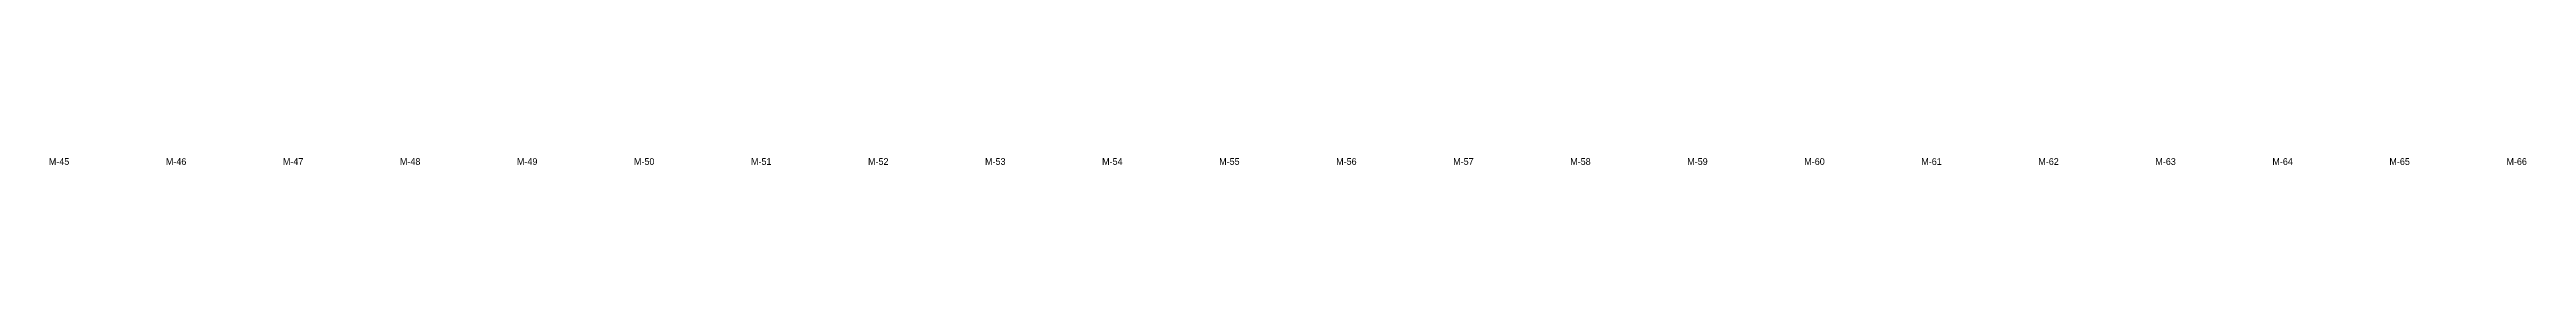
# Model space of a CAD drawing. Header units: metres. Extents: x 305.3 to 390.9, y -184.6 to -119.2.
# Drawn here: x 316.67 to 338.81, y -138.45 to -138.39 of the extents above; entities that cross this region are included whole.
import ezdxf
from ezdxf.enums import TextEntityAlignment as Align

# ---------------------------------------------------------------- set-up
doc = ezdxf.new("R2010")
doc.units = ezdxf.units.M
doc.layers.add('PLAN-CORTE-TEXTOS', color=5, linetype='Continuous')

msp = doc.modelspace()

# ---------------------------------------------------------------- texts
at = {"layer": 'PLAN-CORTE-TEXTOS'}
for s, p in [('M-45', (316.757, -138.422)), ('M-46', (317.803, -138.422)), ('M-47', (318.849, -138.422)), ('M-48', (319.895, -138.422)), ('M-49', (320.941, -138.422)), ('M-50', (321.987, -138.422)), ('M-51', (323.033, -138.422)), ('M-52', (324.079, -138.422)), ('M-53', (325.125, -138.422)), ('M-54', (326.171, -138.422)), ('M-55', (327.217, -138.422)), ('M-56', (328.263, -138.422)), ('M-57', (329.309, -138.422)), ('M-58', (330.355, -138.422)), ('M-59', (331.401, -138.422)), ('M-60', (332.447, -138.422)), ('M-61', (333.493, -138.422)), ('M-62', (334.539, -138.422)), ('M-63', (335.585, -138.422)), ('M-64', (336.631, -138.422)), ('M-65', (337.677, -138.422)), ('M-66', (338.723, -138.422))]:
    msp.add_text(s, height=0.06, dxfattribs=at).set_placement(p, align=Align.MIDDLE_CENTER)

doc.saveas('drawing.dxf')
